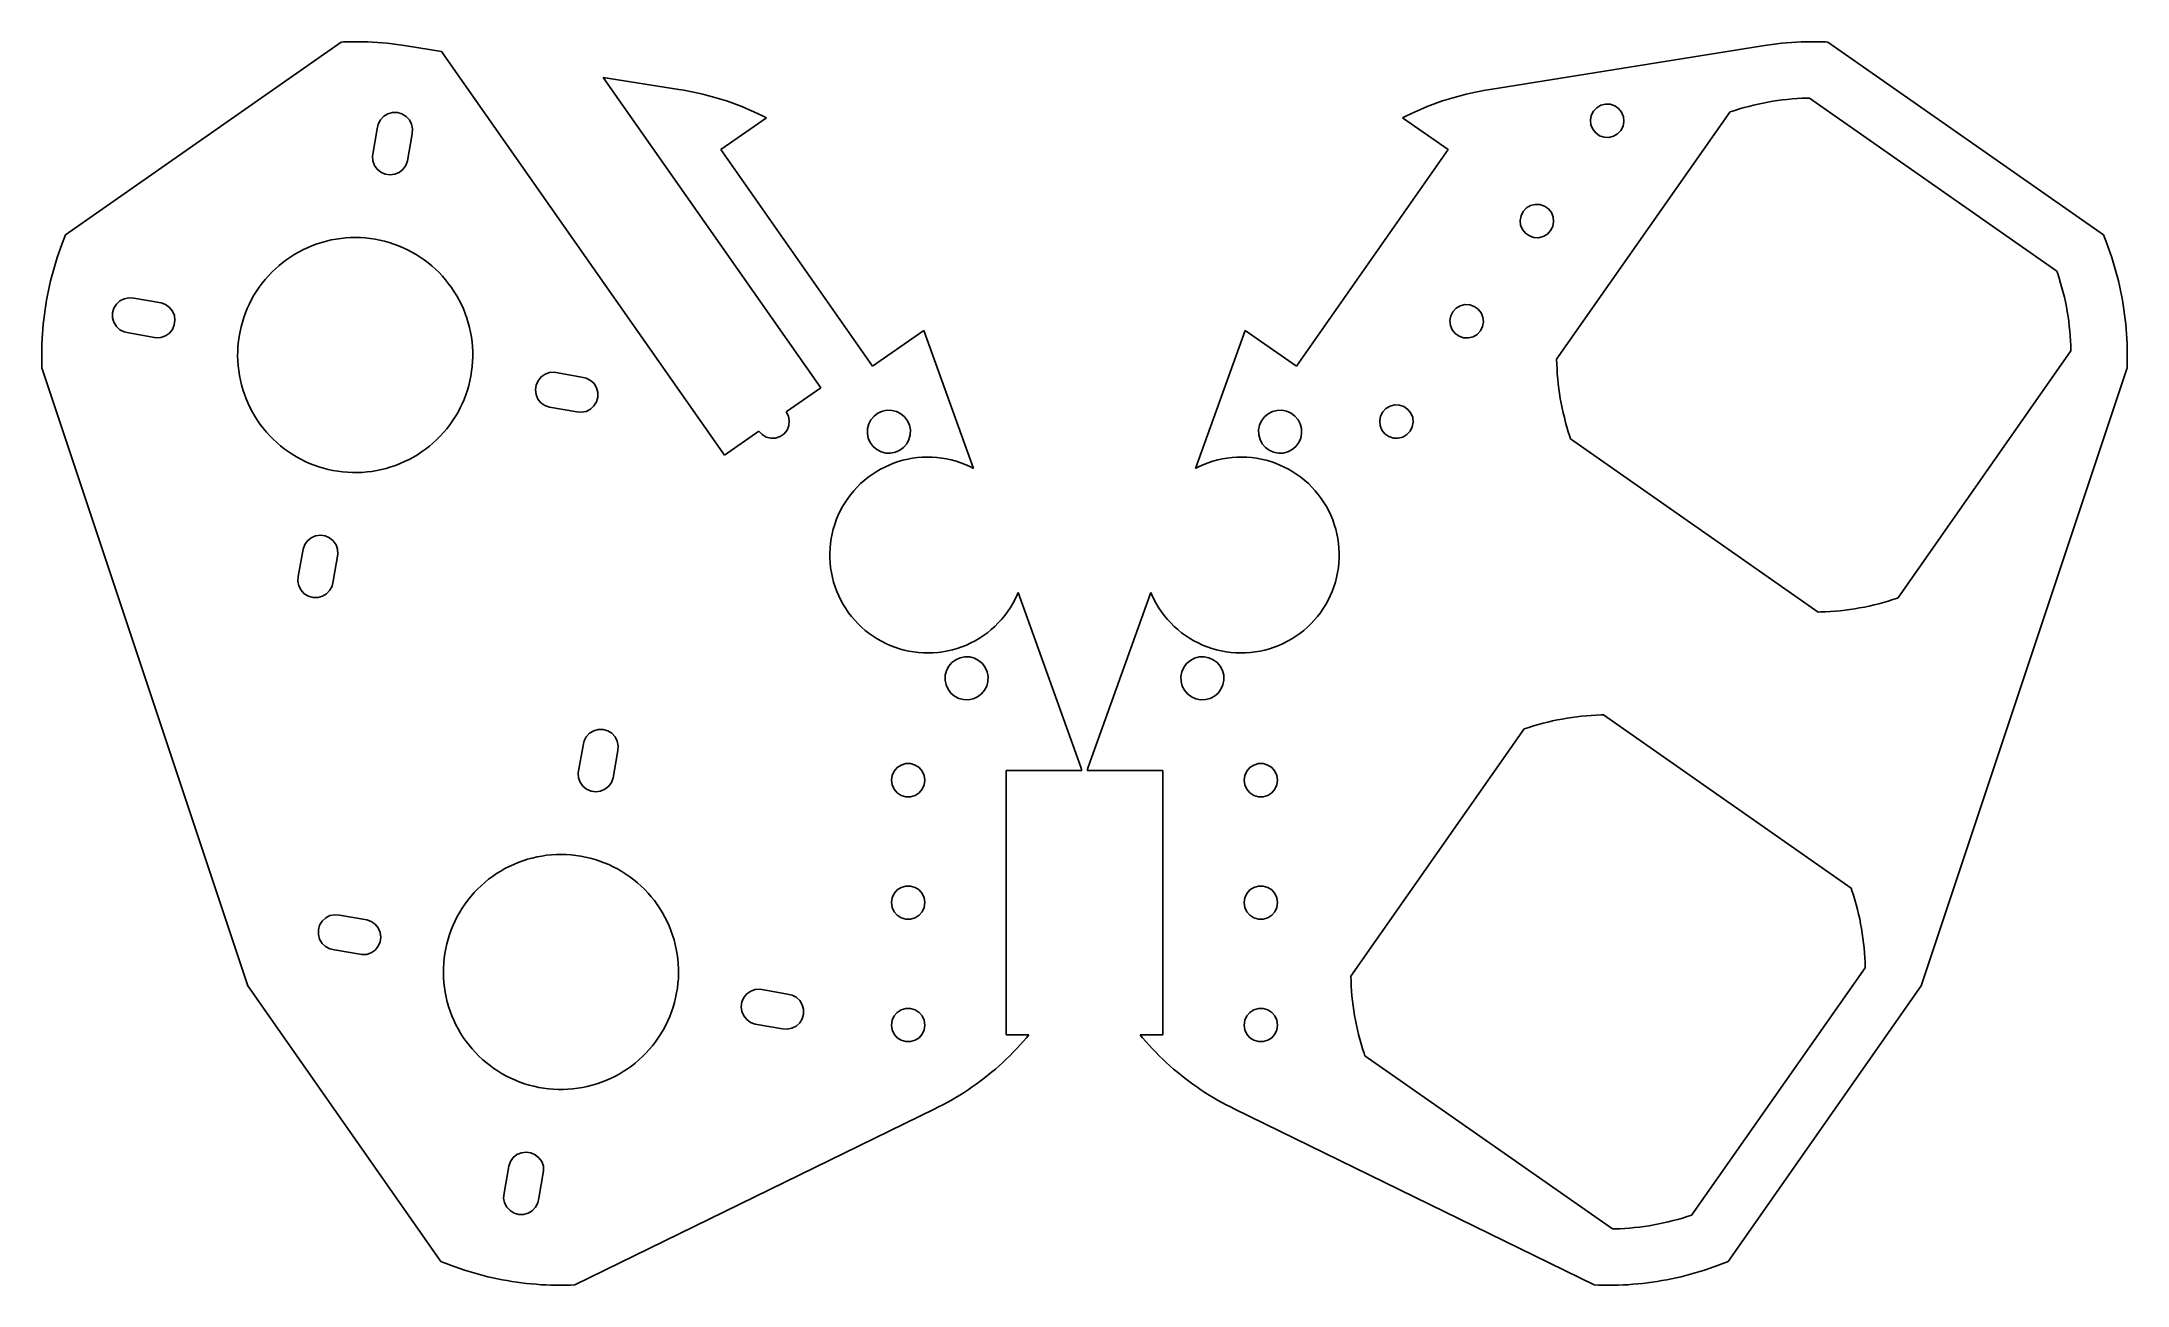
# Model space of a CAD drawing. Header units: metres. Extents: x -106 to 106, y -299 to -172.
import ezdxf

# ---------------------------------------------------------------- set-up
doc = ezdxf.new("R2010")
doc.units = ezdxf.units.M

msp = doc.modelspace()

# ---------------------------------------------------------------- linework, layer by layer
for p, q in [((-75.8574, -172.111), (-103.994, -191.813)), ((-75.6512, -172.102), (-75.8574, -172.111)), ((-75.1525, -172.087), (-75.6512, -172.102)), ((-74.6536, -172.079), (-75.1525, -172.087)), ((-74.1547, -172.08), (-74.6536, -172.079)), ((-73.6559, -172.088), (-74.1547, -172.08)), ((-73.1572, -172.104), (-73.6559, -172.088)), ((-72.6589, -172.128), (-73.1572, -172.104)), ((-72.161, -172.16), (-72.6589, -172.128)), ((-71.6636, -172.199), (-72.161, -172.16)), ((-71.167, -172.246), (-71.6636, -172.199)), ((-70.6711, -172.301), (-71.167, -172.246)), ((-70.1761, -172.364), (-70.6711, -172.301)), ((-69.6822, -172.434), (-70.1761, -172.364)), ((70.1761, -172.364), (69.6822, -172.434)), ((70.6711, -172.301), (70.1761, -172.364)), ((71.167, -172.246), (70.6711, -172.301)), ((71.6636, -172.199), (71.167, -172.246)), ((72.161, -172.16), (71.6636, -172.199)), ((72.6589, -172.128), (72.161, -172.16)), ((73.1572, -172.104), (72.6589, -172.128)), ((73.6559, -172.088), (73.1572, -172.104)), ((74.1547, -172.08), (73.6559, -172.088)), ((74.6536, -172.079), (74.1547, -172.08)), ((75.1525, -172.087), (74.6536, -172.079)), ((75.6512, -172.102), (75.1525, -172.087)), ((75.8574, -172.111), (75.6512, -172.102)), ((103.994, -191.813), (75.8574, -172.111)), ((-69.1894, -172.512), (-69.6822, -172.434)), ((-65.6226, -173.083), (-69.1894, -172.512)), ((-36.7527, -214.314), (-65.6226, -173.083)), ((69.1894, -172.512), (41.3969, -176.963)), ((69.6822, -172.434), (69.1894, -172.512)), ((-41.3969, -176.963), (-49.1231, -175.726)), ((-49.1231, -175.726), (-26.9229, -207.431)), ((-40.9041, -177.042), (-41.3969, -176.963)), ((-40.4126, -177.13), (-40.9041, -177.042)), ((-39.9228, -177.226), (-40.4126, -177.13)), ((-39.4347, -177.331), (-39.9228, -177.226)), ((-38.9484, -177.444), (-39.4347, -177.331)), ((-38.4642, -177.565), (-38.9484, -177.444)), ((-37.9821, -177.695), (-38.4642, -177.565)), ((-37.5023, -177.833), (-37.9821, -177.695)), ((-37.025, -177.979), (-37.5023, -177.833)), ((-36.5503, -178.133), (-37.025, -177.979)), ((-36.0783, -178.296), (-36.5503, -178.133)), ((-35.6091, -178.467), (-36.0783, -178.296)), ((-35.143, -178.645), (-35.6091, -178.467)), ((-34.68, -178.832), (-35.143, -178.645)), ((35.143, -178.645), (34.68, -178.832)), ((35.6091, -178.467), (35.143, -178.645)), ((36.0783, -178.296), (35.6091, -178.467)), ((36.5503, -178.133), (36.0783, -178.296)), ((37.025, -177.979), (36.5503, -178.133)), ((37.5023, -177.833), (37.025, -177.979)), ((37.9821, -177.695), (37.5023, -177.833)), ((38.4642, -177.565), (37.9821, -177.695)), ((38.9484, -177.444), (38.4642, -177.565)), ((39.4347, -177.331), (38.9484, -177.444)), ((39.9228, -177.226), (39.4347, -177.331)), ((40.4126, -177.13), (39.9228, -177.226)), ((40.9041, -177.042), (40.4126, -177.13)), ((41.3969, -176.963), (40.9041, -177.042)), ((52.2792, -178.818), (52.6988, -178.572)), ((52.6988, -178.572), (53.1709, -178.453)), ((53.1709, -178.453), (53.6572, -178.473)), ((53.6572, -178.473), (54.1184, -178.628)), ((54.1184, -178.628), (54.5171, -178.907)), ((66.8438, -178.951), (67.3235, -178.811)), ((67.3235, -178.811), (67.8059, -178.681)), ((67.8059, -178.681), (68.2906, -178.559)), ((68.2906, -178.559), (68.7776, -178.446)), ((68.7776, -178.446), (69.2666, -178.343)), ((69.2666, -178.343), (69.7576, -178.249)), ((69.7576, -178.249), (70.2502, -178.165)), ((70.2502, -178.165), (70.7443, -178.09)), ((70.7443, -178.09), (71.2397, -178.024)), ((71.2397, -178.024), (71.7364, -177.968)), ((71.7364, -177.968), (72.234, -177.921)), ((72.234, -177.921), (72.7324, -177.884)), ((72.7324, -177.884), (73.2314, -177.856)), ((73.2314, -177.856), (73.7309, -177.838)), ((73.7309, -177.838), (73.9842, -177.834)), ((73.9842, -177.834), (99.2564, -195.53)), ((-72.1821, -180.969), (-72.0806, -180.489)), ((-72.0806, -180.489), (-71.8534, -180.055)), ((-71.8534, -180.055), (-71.5175, -179.698)), ((-71.5175, -179.698), (-71.0977, -179.445)), ((-71.0977, -179.445), (-70.6252, -179.314)), ((-70.6252, -179.314), (-70.1349, -179.316)), ((-70.1349, -179.316), (-69.6634, -179.45)), ((-69.6634, -179.45), (-69.2456, -179.707)), ((-69.2456, -179.707), (-68.9123, -180.066)), ((-68.9123, -180.066), (-68.6885, -180.502)), ((-68.6885, -180.502), (-68.5906, -180.983)), ((-37.1156, -183.104), (-32.4747, -179.854)), ((-34.2203, -179.027), (-34.68, -178.832)), ((-33.764, -179.229), (-34.2203, -179.027)), ((-33.3113, -179.439), (-33.764, -179.229)), ((-32.8622, -179.657), (-33.3113, -179.439)), ((-32.4747, -179.854), (-32.8622, -179.657)), ((32.8622, -179.657), (32.4747, -179.854)), ((32.4747, -179.854), (37.1156, -183.104)), ((33.3113, -179.439), (32.8622, -179.657)), ((33.764, -179.229), (33.3113, -179.439)), ((34.2203, -179.027), (33.764, -179.229)), ((34.68, -178.832), (34.2203, -179.027)), ((48.1926, -204.514), (65.871, -179.266)), ((51.6383, -180.086), (51.7266, -179.608)), ((51.6884, -180.57), (51.6383, -180.086)), ((51.8728, -181.021), (51.6884, -180.57)), ((51.7266, -179.608), (51.9462, -179.173)), ((51.9462, -179.173), (52.2792, -178.818)), ((54.5171, -178.907), (54.821, -179.287)), ((54.9673, -180.701), (54.7477, -181.135)), ((54.821, -179.287), (55.0055, -179.738)), ((55.0556, -180.222), (54.9673, -180.701)), ((55.0055, -179.738), (55.0556, -180.222)), ((65.871, -179.266), (65.8927, -179.259)), ((65.8927, -179.259), (66.3667, -179.101)), ((66.3667, -179.101), (66.8438, -178.951)), ((-72.6733, -183.754), (-72.1821, -180.969)), ((-68.6259, -181.472), (-69.117, -184.257)), ((-68.5906, -180.983), (-68.6259, -181.472)), ((52.1767, -181.401), (51.8728, -181.021)), ((52.5754, -181.68), (52.1767, -181.401)), ((53.0366, -181.836), (52.5754, -181.68)), ((53.523, -181.855), (53.0366, -181.836)), ((53.995, -181.737), (53.523, -181.855)), ((54.4146, -181.49), (53.995, -181.737)), ((54.7477, -181.135), (54.4146, -181.49)), ((-72.6417, -184.244), (-72.6733, -183.754)), ((-72.4793, -184.706), (-72.6417, -184.244)), ((-72.1981, -185.108), (-72.4793, -184.706)), ((-71.819, -185.419), (-72.1981, -185.108)), ((-69.5671, -185.118), (-69.9486, -185.426)), ((-69.2829, -184.718), (-69.5671, -185.118)), ((-69.117, -184.257), (-69.2829, -184.718)), ((-21.6291, -205.221), (-37.1156, -183.104)), ((37.1156, -183.104), (21.6291, -205.221)), ((-71.3702, -185.616), (-71.819, -185.419)), ((-70.8848, -185.684), (-71.3702, -185.616)), ((-70.3989, -185.619), (-70.8848, -185.684)), ((-69.9486, -185.426), (-70.3989, -185.619)), ((44.5569, -189.847), (44.7765, -189.413)), ((44.7765, -189.413), (45.1095, -189.058)), ((45.1095, -189.058), (45.5291, -188.811)), ((45.5291, -188.811), (46.0012, -188.693)), ((46.0012, -188.693), (46.4875, -188.712)), ((46.4875, -188.712), (46.9487, -188.867)), ((46.9487, -188.867), (47.3474, -189.147)), ((47.3474, -189.147), (47.6513, -189.527)), ((44.4686, -190.326), (44.5569, -189.847)), ((44.5187, -190.81), (44.4686, -190.326)), ((44.7031, -191.26), (44.5187, -190.81)), ((45.007, -191.64), (44.7031, -191.26)), ((47.578, -191.374), (47.2449, -191.729)), ((47.7976, -190.94), (47.578, -191.374)), ((47.6513, -189.527), (47.8358, -189.977)), ((47.8859, -190.461), (47.7976, -190.94)), ((47.8358, -189.977), (47.8859, -190.461)), ((-104.687, -193.637), (-104.846, -194.11)), ((-104.521, -193.167), (-104.687, -193.637)), ((-104.347, -192.699), (-104.521, -193.167)), ((-104.166, -192.234), (-104.347, -192.699)), ((-103.994, -191.813), (-104.166, -192.234)), ((-80.5883, -193.774), (-80.1544, -193.527)), ((-80.1544, -193.527), (-79.7105, -193.299)), ((-79.7105, -193.299), (-79.2575, -193.089)), ((-79.2575, -193.089), (-78.7961, -192.898)), ((-78.7961, -192.898), (-78.3273, -192.726)), ((-78.3273, -192.726), (-77.8517, -192.574)), ((-77.8517, -192.574), (-77.3701, -192.442)), ((-77.3701, -192.442), (-76.8835, -192.33)), ((-76.8835, -192.33), (-76.3927, -192.239)), ((-76.3927, -192.239), (-75.8985, -192.168)), ((-75.8985, -192.168), (-75.4017, -192.117)), ((-75.4017, -192.117), (-74.9034, -192.088)), ((-74.9034, -192.088), (-74.4041, -192.079)), ((-74.4041, -192.079), (-73.905, -192.091)), ((-73.905, -192.091), (-73.4068, -192.123)), ((-73.4068, -192.123), (-72.9103, -192.176)), ((-72.9103, -192.176), (-72.4165, -192.25)), ((-72.4165, -192.25), (-71.9262, -192.345)), ((-71.9262, -192.345), (-71.4403, -192.459)), ((-71.4403, -192.459), (-70.9595, -192.594)), ((-70.9595, -192.594), (-70.4848, -192.749)), ((-70.4848, -192.749), (-70.0169, -192.923)), ((-70.0169, -192.923), (-69.5567, -193.117)), ((-69.5567, -193.117), (-69.1049, -193.329)), ((-69.1049, -193.329), (-68.6624, -193.56)), ((-68.6624, -193.56), (-68.2298, -193.81)), ((45.4057, -191.92), (45.007, -191.64)), ((45.8669, -192.075), (45.4057, -191.92)), ((46.3533, -192.094), (45.8669, -192.075)), ((46.8253, -191.976), (46.3533, -192.094)), ((47.2449, -191.729), (46.8253, -191.976)), ((104.166, -192.234), (103.994, -191.813)), ((104.347, -192.699), (104.166, -192.234)), ((104.521, -193.167), (104.347, -192.699)), ((104.687, -193.637), (104.521, -193.167)), ((104.846, -194.11), (104.687, -193.637)), ((-105.279, -195.542), (-105.409, -196.024)), ((-105.142, -195.063), (-105.279, -195.542)), ((-104.998, -194.585), (-105.142, -195.063)), ((-104.846, -194.11), (-104.998, -194.585)), ((-83.2885, -195.974), (-82.9437, -195.613)), ((-82.9437, -195.613), (-82.5842, -195.267)), ((-82.5842, -195.267), (-82.2105, -194.935)), ((-82.2105, -194.935), (-81.8235, -194.62)), ((-81.8235, -194.62), (-81.4236, -194.321)), ((-81.4236, -194.321), (-81.0117, -194.039)), ((-81.0117, -194.039), (-80.5883, -193.774)), ((-68.2298, -193.81), (-67.8081, -194.077)), ((-67.8081, -194.077), (-67.3977, -194.362)), ((-67.3977, -194.362), (-66.9996, -194.663)), ((-66.9996, -194.663), (-66.6144, -194.98)), ((-66.6144, -194.98), (-66.2427, -195.314)), ((-66.2427, -195.314), (-65.8852, -195.662)), ((-65.8852, -195.662), (-65.5424, -196.025)), ((99.2564, -195.53), (99.3389, -195.769)), ((99.3389, -195.769), (99.4926, -196.245)), ((104.998, -194.585), (104.846, -194.11)), ((105.142, -195.063), (104.998, -194.585)), ((105.279, -195.542), (105.142, -195.063)), ((105.409, -196.024), (105.279, -195.542)), ((-105.85, -197.97), (-105.942, -198.461)), ((-105.751, -197.481), (-105.85, -197.97)), ((-105.645, -196.994), (-105.751, -197.481)), ((-105.53, -196.508), (-105.645, -196.994)), ((-105.409, -196.024), (-105.53, -196.508)), ((-84.7717, -197.977), (-84.5089, -197.552)), ((-84.5089, -197.552), (-84.2287, -197.139)), ((-84.2287, -197.139), (-83.9315, -196.738)), ((-83.9315, -196.738), (-83.618, -196.349)), ((-83.618, -196.349), (-83.2885, -195.974)), ((-65.5424, -196.025), (-65.2151, -196.402)), ((-65.2151, -196.402), (-64.9038, -196.793)), ((-64.9038, -196.793), (-64.609, -197.196)), ((-64.609, -197.196), (-64.3312, -197.611)), ((-64.3312, -197.611), (-64.0709, -198.037)), ((99.4926, -196.245), (99.6372, -196.723)), ((99.6372, -196.723), (99.7727, -197.204)), ((99.7727, -197.204), (99.899, -197.688)), ((99.899, -197.688), (100.016, -198.174)), ((105.53, -196.508), (105.409, -196.024)), ((105.645, -196.994), (105.53, -196.508)), ((105.751, -197.481), (105.645, -196.994)), ((105.85, -197.97), (105.751, -197.481)), ((105.942, -198.461), (105.85, -197.97)), ((-106.17, -199.94), (-106.231, -200.435)), ((-106.102, -199.445), (-106.17, -199.94)), ((-106.026, -198.952), (-106.102, -199.445)), ((-105.942, -198.461), (-106.026, -198.952)), ((-99.203, -200.265), (-99.2011, -199.775)), ((-99.2011, -199.775), (-99.0671, -199.303)), ((-99.0671, -199.303), (-98.8108, -198.885)), ((-98.8108, -198.885), (-98.4513, -198.552)), ((-98.4513, -198.552), (-98.0152, -198.328)), ((-98.0152, -198.328), (-97.5349, -198.23)), ((-97.5349, -198.23), (-97.0459, -198.266)), ((-97.0459, -198.266), (-94.2605, -198.757)), ((-94.2605, -198.757), (-93.7992, -198.923)), ((-93.7992, -198.923), (-93.3998, -199.207)), ((-93.3998, -199.207), (-93.0919, -199.588)), ((-93.0919, -199.588), (-92.8983, -200.039)), ((-92.8983, -200.039), (-92.8334, -200.525)), ((-85.8092, -200.243), (-85.6398, -199.773)), ((-85.6398, -199.773), (-85.451, -199.311)), ((-85.451, -199.311), (-85.2431, -198.857)), ((-85.2431, -198.857), (-85.0166, -198.412)), ((-85.0166, -198.412), (-84.7717, -197.977)), ((-64.0709, -198.037), (-63.8285, -198.473)), ((-63.8285, -198.473), (-63.6045, -198.919)), ((-63.6045, -198.919), (-63.3993, -199.375)), ((-63.3993, -199.375), (-63.2131, -199.838)), ((-63.2131, -199.838), (-63.0464, -200.309)), ((37.2989, -200.565), (37.3872, -200.087)), ((37.3872, -200.087), (37.6068, -199.652)), ((37.6068, -199.652), (37.9398, -199.297)), ((37.9398, -199.297), (38.3594, -199.051)), ((38.3594, -199.051), (38.8315, -198.932)), ((38.8315, -198.932), (39.3178, -198.951)), ((39.3178, -198.951), (39.779, -199.107)), ((39.779, -199.107), (40.1777, -199.386)), ((40.1777, -199.386), (40.4816, -199.766)), ((40.4816, -199.766), (40.6661, -200.217)), ((100.016, -198.174), (100.124, -198.662)), ((100.124, -198.662), (100.222, -199.152)), ((100.222, -199.152), (100.311, -199.644)), ((100.311, -199.644), (100.391, -200.137)), ((106.026, -198.952), (105.942, -198.461)), ((106.102, -199.445), (106.026, -198.952)), ((106.17, -199.94), (106.102, -199.445)), ((106.231, -200.435), (106.17, -199.94)), ((-106.366, -201.925), (-106.396, -202.423)), ((-106.329, -201.428), (-106.366, -201.925)), ((-106.284, -200.931), (-106.329, -201.428)), ((-106.231, -200.435), (-106.284, -200.931)), ((-99.0725, -200.738), (-99.203, -200.265)), ((-98.8194, -201.157), (-99.0725, -200.738)), ((-98.4624, -201.493), (-98.8194, -201.157)), ((-98.028, -201.72), (-98.4624, -201.493)), ((-97.5485, -201.822), (-98.028, -201.72)), ((-94.763, -202.313), (-97.5485, -201.822)), ((-93.8113, -202.119), (-94.2738, -202.282)), ((-93.4098, -201.838), (-93.8113, -202.119)), ((-93.099, -201.459), (-93.4098, -201.838)), ((-92.902, -201.01), (-93.099, -201.459)), ((-92.8334, -200.525), (-92.902, -201.01)), ((-86.3563, -202.674), (-86.2876, -202.18)), ((-86.2876, -202.18), (-86.1983, -201.688)), ((-86.1983, -201.688), (-86.0887, -201.201)), ((-86.0887, -201.201), (-85.9589, -200.719)), ((-85.9589, -200.719), (-85.8092, -200.243)), ((-63.0464, -200.309), (-62.8995, -200.786)), ((-62.8995, -200.786), (-62.7725, -201.269)), ((-62.7725, -201.269), (-62.6657, -201.756)), ((-62.6657, -201.756), (-62.5793, -202.248)), ((-16.4023, -201.561), (-21.6291, -205.221)), ((-11.3318, -215.658), (-16.4023, -201.561)), ((16.4023, -201.561), (11.3318, -215.658)), ((21.6291, -205.221), (16.4023, -201.561)), ((37.349, -201.049), (37.2989, -200.565)), ((37.5334, -201.5), (37.349, -201.049)), ((37.8373, -201.88), (37.5334, -201.5)), ((38.236, -202.159), (37.8373, -201.88)), ((38.6972, -202.315), (38.236, -202.159)), ((39.6556, -202.215), (39.1836, -202.334)), ((40.0752, -201.969), (39.6556, -202.215)), ((40.4083, -201.614), (40.0752, -201.969)), ((40.6279, -201.179), (40.4083, -201.614)), ((40.7162, -200.701), (40.6279, -201.179)), ((40.6661, -200.217), (40.7162, -200.701)), ((100.391, -200.137), (100.462, -200.632)), ((100.462, -200.632), (100.522, -201.128)), ((100.522, -201.128), (100.574, -201.625)), ((100.574, -201.625), (100.616, -202.123)), ((100.616, -202.123), (100.648, -202.622)), ((106.284, -200.931), (106.231, -200.435)), ((106.329, -201.428), (106.284, -200.931)), ((106.366, -201.925), (106.329, -201.428)), ((106.396, -202.423), (106.366, -201.925)), ((-106.432, -203.42), (-106.438, -203.919)), ((-106.438, -203.919), (-106.437, -204.418)), ((-106.418, -202.922), (-106.432, -203.42)), ((-106.396, -202.423), (-106.418, -202.922)), ((-94.2738, -202.282), (-94.763, -202.313)), ((-86.4385, -204.169), (-86.4318, -203.67)), ((-86.4243, -204.668), (-86.4385, -204.169)), ((-86.4318, -203.67), (-86.4044, -203.171)), ((-86.4044, -203.171), (-86.3563, -202.674)), ((-62.5793, -202.248), (-62.5134, -202.743)), ((-62.5134, -202.743), (-62.4681, -203.24)), ((-62.4681, -203.24), (-62.4436, -203.739)), ((-62.4399, -204.238), (-62.4569, -204.737)), ((-62.4436, -203.739), (-62.4399, -204.238)), ((39.1836, -202.334), (38.6972, -202.315)), ((100.685, -203.643), (83.0066, -228.891)), ((100.648, -202.622), (100.671, -203.121)), ((100.671, -203.121), (100.685, -203.621)), ((100.685, -203.621), (100.685, -203.643)), ((106.418, -202.922), (106.396, -202.423)), ((106.432, -203.42), (106.418, -202.922)), ((106.438, -203.919), (106.432, -203.42)), ((106.437, -204.418), (106.438, -203.919)), ((-106.437, -204.418), (-106.428, -204.917)), ((-106.428, -204.917), (-106.411, -205.416)), ((-106.411, -205.416), (-106.407, -205.497)), ((-106.407, -205.497), (-85.4068, -268.497)), ((-86.3895, -205.166), (-86.4243, -204.668)), ((-86.3339, -205.662), (-86.3895, -205.166)), ((-86.2577, -206.156), (-86.3339, -205.662)), ((-86.1611, -206.645), (-86.2577, -206.156)), ((-62.6321, -206.224), (-62.7316, -206.713)), ((-62.5531, -205.731), (-62.6321, -206.224)), ((-62.4947, -205.235), (-62.5531, -205.731)), ((-62.4569, -204.737), (-62.4947, -205.235)), ((-55.7786, -206.698), (-55.4678, -206.319)), ((-55.4678, -206.319), (-55.0663, -206.038)), ((-55.0663, -206.038), (-54.6038, -205.876)), ((-54.6038, -205.876), (-54.1146, -205.844)), ((-54.1146, -205.844), (-51.3291, -206.335)), ((-51.3291, -206.335), (-50.8496, -206.437)), ((-50.8496, -206.437), (-50.4152, -206.664)), ((48.1928, -204.537), (48.1926, -204.514)), ((48.2063, -205.036), (48.1928, -204.537)), ((48.2293, -205.536), (48.2063, -205.036)), ((48.2618, -206.034), (48.2293, -205.536)), ((48.3038, -206.532), (48.2618, -206.034)), ((85.4068, -268.497), (106.407, -205.497)), ((106.407, -205.497), (106.411, -205.416)), ((106.411, -205.416), (106.428, -204.917)), ((106.428, -204.917), (106.437, -204.418)), ((-86.0442, -207.131), (-86.1611, -206.645)), ((-85.9072, -207.611), (-86.0442, -207.131)), ((-85.7503, -208.085), (-85.9072, -207.611)), ((-85.5738, -208.552), (-85.7503, -208.085)), ((-85.3781, -209.011), (-85.5738, -208.552)), ((-63.3298, -208.616), (-63.5282, -209.075)), ((-63.1507, -208.15), (-63.3298, -208.616)), ((-62.9911, -207.677), (-63.1507, -208.15)), ((-62.8513, -207.198), (-62.9911, -207.677)), ((-62.7316, -206.713), (-62.8513, -207.198)), ((-56.0442, -207.633), (-55.9756, -207.147)), ((-55.9793, -208.119), (-56.0442, -207.633)), ((-55.7857, -208.569), (-55.9793, -208.119)), ((-55.9756, -207.147), (-55.7786, -206.698)), ((-55.4778, -208.95), (-55.7857, -208.569)), ((-50.4152, -206.664), (-50.0582, -207)), ((-50.0582, -207), (-49.8051, -207.42)), ((-49.6765, -208.383), (-49.8105, -208.854)), ((-49.8051, -207.42), (-49.6746, -207.892)), ((-49.6746, -207.892), (-49.6765, -208.383)), ((-26.9229, -207.431), (-30.4371, -209.892)), ((48.3552, -207.03), (48.3038, -206.532)), ((48.4161, -207.526), (48.3552, -207.03)), ((48.4865, -208.02), (48.4161, -207.526)), ((48.5662, -208.514), (48.4865, -208.02)), ((48.6553, -209.006), (48.5662, -208.514)), ((-85.1634, -209.462), (-85.3781, -209.011)), ((-84.9302, -209.904), (-85.1634, -209.462)), ((-84.6788, -210.335), (-84.9302, -209.904)), ((-84.4097, -210.756), (-84.6788, -210.335)), ((-64.2351, -210.394), (-64.5067, -210.813)), ((-63.9812, -209.964), (-64.2351, -210.394)), ((-63.7455, -209.524), (-63.9812, -209.964)), ((-63.5282, -209.075), (-63.7455, -209.524)), ((-55.0784, -209.235), (-55.4778, -208.95)), ((-54.6172, -209.4), (-55.0784, -209.235)), ((-51.8317, -209.892), (-54.6172, -209.4)), ((-51.3428, -209.927), (-51.8317, -209.892)), ((-50.8625, -209.829), (-51.3428, -209.927)), ((-50.4264, -209.605), (-50.8625, -209.829)), ((-50.0668, -209.272), (-50.4264, -209.605)), ((-49.8105, -208.854), (-50.0668, -209.272)), ((-30.4371, -209.892), (-30.2175, -210.326)), ((-30.2175, -210.326), (-30.1292, -210.805)), ((-22.0222, -211.12), (-21.7947, -210.683)), ((-21.7947, -210.683), (-21.4757, -210.308)), ((-21.4757, -210.308), (-21.0812, -210.013)), ((-21.0812, -210.013), (-20.6309, -209.813)), ((-20.6309, -209.813), (-20.1474, -209.718)), ((-20.1474, -209.718), (-19.655, -209.734)), ((-19.655, -209.734), (-19.1783, -209.858)), ((-19.1783, -209.858), (-18.7414, -210.086)), ((-18.7414, -210.086), (-18.366, -210.405)), ((-18.366, -210.405), (-18.071, -210.799)), ((18.071, -210.799), (18.366, -210.405)), ((18.366, -210.405), (18.7414, -210.086)), ((18.7414, -210.086), (19.1783, -209.858)), ((19.1783, -209.858), (19.655, -209.734)), ((19.655, -209.734), (20.1474, -209.718)), ((20.1474, -209.718), (20.6309, -209.813)), ((20.6309, -209.813), (21.0812, -210.013)), ((21.0812, -210.013), (21.4757, -210.308)), ((21.4757, -210.308), (21.7947, -210.683)), ((21.7947, -210.683), (22.0222, -211.12)), ((30.1292, -210.805), (30.2175, -210.326)), ((30.2175, -210.326), (30.4371, -209.892)), ((30.4371, -209.892), (30.7701, -209.537)), ((30.7701, -209.537), (31.1897, -209.29)), ((31.1897, -209.29), (31.6618, -209.171)), ((31.6618, -209.171), (32.1481, -209.191)), ((32.1481, -209.191), (32.6093, -209.346)), ((32.6093, -209.346), (33.008, -209.625)), ((33.008, -209.625), (33.3119, -210.006)), ((33.3119, -210.006), (33.4964, -210.456)), ((33.4964, -210.456), (33.5465, -210.94)), ((48.7538, -209.496), (48.6553, -209.006)), ((48.8616, -209.984), (48.7538, -209.496)), ((48.9787, -210.47), (48.8616, -209.984)), ((49.1049, -210.953), (48.9787, -210.47)), ((-84.1233, -211.165), (-84.4097, -210.756)), ((-83.8202, -211.561), (-84.1233, -211.165)), ((-83.5008, -211.945), (-83.8202, -211.561)), ((-83.1657, -212.315), (-83.5008, -211.945)), ((-82.8155, -212.671), (-83.1657, -212.315)), ((-82.4509, -213.012), (-82.8155, -212.671)), ((-66.1119, -212.719), (-66.4785, -213.058)), ((-65.7597, -212.366), (-66.1119, -212.719)), ((-65.4225, -211.997), (-65.7597, -212.366)), ((-65.1009, -211.615), (-65.4225, -211.997)), ((-64.7954, -211.22), (-65.1009, -211.615)), ((-64.5067, -210.813), (-64.7954, -211.22)), ((-33.2386, -211.853), (-36.7527, -214.314)), ((-32.9055, -212.208), (-33.2386, -211.853)), ((-32.4859, -212.455), (-32.9055, -212.208)), ((-32.0139, -212.573), (-32.4859, -212.455)), ((-31.5275, -212.554), (-32.0139, -212.573)), ((-31.0663, -212.398), (-31.5275, -212.554)), ((-30.6676, -212.119), (-31.0663, -212.398)), ((-30.3637, -211.739), (-30.6676, -212.119)), ((-30.1793, -211.289), (-30.3637, -211.739)), ((-30.1292, -210.805), (-30.1793, -211.289)), ((-22.1621, -212.089), (-22.1467, -211.597)), ((-22.0675, -212.572), (-22.1621, -212.089)), ((-22.1467, -211.597), (-22.0222, -211.12)), ((-21.8677, -213.023), (-22.0675, -212.572)), ((-17.9164, -212.702), (-18.1439, -213.139)), ((-18.071, -210.799), (-17.8711, -211.249)), ((-17.7919, -212.225), (-17.9164, -212.702)), ((-17.8711, -211.249), (-17.7765, -211.733)), ((-17.7765, -211.733), (-17.7919, -212.225)), ((17.7765, -211.733), (17.8711, -211.249)), ((17.7919, -212.225), (17.7765, -211.733)), ((17.9164, -212.702), (17.7919, -212.225)), ((17.8711, -211.249), (18.071, -210.799)), ((18.1439, -213.139), (17.9164, -212.702)), ((22.0675, -212.572), (21.8677, -213.023)), ((22.0222, -211.12), (22.1467, -211.597)), ((22.1621, -212.089), (22.0675, -212.572)), ((22.1467, -211.597), (22.1621, -212.089)), ((30.1793, -211.289), (30.1292, -210.805)), ((30.3637, -211.739), (30.1793, -211.289)), ((30.6676, -212.119), (30.3637, -211.739)), ((31.0663, -212.398), (30.6676, -212.119)), ((31.5275, -212.554), (31.0663, -212.398)), ((32.0139, -212.573), (31.5275, -212.554)), ((32.4859, -212.455), (32.0139, -212.573)), ((32.9055, -212.208), (32.4859, -212.455)), ((33.2386, -211.853), (32.9055, -212.208)), ((33.4581, -211.419), (33.2386, -211.853)), ((33.5465, -210.94), (33.4581, -211.419)), ((49.2404, -211.434), (49.1049, -210.953)), ((49.385, -211.913), (49.2404, -211.434)), ((49.5387, -212.388), (49.385, -211.913)), ((49.6212, -212.628), (49.5387, -212.388)), ((74.8935, -230.324), (49.6212, -212.628)), ((-82.0723, -213.338), (-82.4509, -213.012)), ((-81.6805, -213.647), (-82.0723, -213.338)), ((-81.2762, -213.94), (-81.6805, -213.647)), ((-80.8601, -214.216), (-81.2762, -213.94)), ((-80.4328, -214.474), (-80.8601, -214.216)), ((-79.9952, -214.715), (-80.4328, -214.474)), ((-79.5479, -214.937), (-79.9952, -214.715)), ((-79.0918, -215.14), (-79.5479, -214.937)), ((-69.3925, -214.966), (-69.8498, -215.167)), ((-68.944, -214.747), (-69.3925, -214.966)), ((-68.505, -214.509), (-68.944, -214.747)), ((-68.0762, -214.253), (-68.505, -214.509)), ((-67.6585, -213.98), (-68.0762, -214.253)), ((-67.2525, -213.689), (-67.6585, -213.98)), ((-66.859, -213.382), (-67.2525, -213.689)), ((-66.4785, -213.058), (-66.859, -213.382)), ((-21.5727, -213.417), (-21.8677, -213.023)), ((-21.1973, -213.736), (-21.5727, -213.417)), ((-20.7603, -213.964), (-21.1973, -213.736)), ((-20.2836, -214.088), (-20.7603, -213.964)), ((-19.7912, -214.104), (-20.2836, -214.088)), ((-19.3078, -214.009), (-19.7912, -214.104)), ((-19.4787, -215.125), (-19.007, -214.963)), ((-18.8575, -213.809), (-19.3078, -214.009)), ((-19.007, -214.963), (-18.5279, -214.825)), ((-18.4629, -213.514), (-18.8575, -213.809)), ((-18.5279, -214.825), (-18.0425, -214.711)), ((-18.1439, -213.139), (-18.4629, -213.514)), ((-18.0425, -214.711), (-17.552, -214.621)), ((-17.552, -214.621), (-17.0577, -214.556)), ((-17.0577, -214.556), (-16.5607, -214.516)), ((-16.5607, -214.516), (-16.0623, -214.5)), ((-16.0623, -214.5), (-15.5638, -214.51)), ((-15.5638, -214.51), (-15.0664, -214.544)), ((-15.0664, -214.544), (-14.5712, -214.603)), ((-14.5712, -214.603), (-14.0797, -214.686)), ((-14.0797, -214.686), (-13.5929, -214.794)), ((-13.5929, -214.794), (-13.1121, -214.926)), ((-13.1121, -214.926), (-12.6384, -215.082)), ((12.6384, -215.082), (13.1121, -214.926)), ((13.1121, -214.926), (13.5929, -214.794)), ((13.5929, -214.794), (14.0797, -214.686)), ((14.0797, -214.686), (14.5712, -214.603)), ((14.5712, -214.603), (15.0664, -214.544)), ((15.0664, -214.544), (15.5638, -214.51)), ((15.5638, -214.51), (16.0623, -214.5)), ((16.0623, -214.5), (16.5607, -214.516)), ((16.5607, -214.516), (17.0577, -214.556)), ((17.0577, -214.556), (17.552, -214.621)), ((17.552, -214.621), (18.0425, -214.711)), ((18.0425, -214.711), (18.5279, -214.825)), ((18.4629, -213.514), (18.1439, -213.139)), ((18.8575, -213.809), (18.4629, -213.514)), ((18.5279, -214.825), (19.007, -214.963)), ((19.3078, -214.009), (18.8575, -213.809)), ((19.007, -214.963), (19.4787, -215.125)), ((19.7912, -214.104), (19.3078, -214.009)), ((20.2836, -214.088), (19.7912, -214.104)), ((20.7603, -213.964), (20.2836, -214.088)), ((21.1973, -213.736), (20.7603, -213.964)), ((21.5727, -213.417), (21.1973, -213.736)), ((21.8677, -213.023), (21.5727, -213.417)), ((-78.6277, -215.324), (-79.0918, -215.14)), ((-78.1562, -215.488), (-78.6277, -215.324)), ((-77.6784, -215.633), (-78.1562, -215.488)), ((-77.195, -215.758), (-77.6784, -215.633)), ((-76.7067, -215.862), (-77.195, -215.758)), ((-76.2146, -215.947), (-76.7067, -215.862)), ((-75.7194, -216.01), (-76.2146, -215.947)), ((-75.2219, -216.053), (-75.7194, -216.01)), ((-74.7231, -216.075), (-75.2219, -216.053)), ((-74.2238, -216.077), (-74.7231, -216.075)), ((-73.7249, -216.057), (-74.2238, -216.077)), ((-73.2272, -216.017), (-73.7249, -216.057)), ((-72.7317, -215.957), (-73.2272, -216.017)), ((-72.239, -215.875), (-72.7317, -215.957)), ((-71.7502, -215.774), (-72.239, -215.875)), ((-71.2661, -215.652), (-71.7502, -215.774)), ((-70.7874, -215.51), (-71.2661, -215.652)), ((-70.315, -215.348), (-70.7874, -215.51)), ((-69.8498, -215.167), (-70.315, -215.348)), ((-22.8473, -217.212), (-22.4755, -216.88)), ((-22.4755, -216.88), (-22.0876, -216.566)), ((-22.0876, -216.566), (-21.6846, -216.273)), ((-21.6846, -216.273), (-21.2674, -216)), ((-21.2674, -216), (-20.8372, -215.748)), ((-20.8372, -215.748), (-20.3949, -215.518)), ((-20.3949, -215.518), (-19.9417, -215.31)), ((-19.9417, -215.31), (-19.4787, -215.125)), ((-12.6384, -215.082), (-12.1732, -215.261)), ((-12.1732, -215.261), (-11.7174, -215.463)), ((-11.7174, -215.463), (-11.3318, -215.658)), ((11.3318, -215.658), (11.7174, -215.463)), ((11.7174, -215.463), (12.1732, -215.261)), ((12.1732, -215.261), (12.6384, -215.082)), ((19.4787, -215.125), (19.9417, -215.31)), ((19.9417, -215.31), (20.3949, -215.518)), ((20.3949, -215.518), (20.8372, -215.748)), ((20.8372, -215.748), (21.2674, -216)), ((21.2674, -216), (21.6846, -216.273)), ((21.6846, -216.273), (22.0876, -216.566)), ((22.0876, -216.566), (22.4755, -216.88)), ((22.4755, -216.88), (22.8473, -217.212)), ((-24.6912, -219.554), (-24.4339, -219.127)), ((-24.4339, -219.127), (-24.1556, -218.713)), ((-24.1556, -218.713), (-23.857, -218.314)), ((-23.857, -218.314), (-23.5389, -217.93)), ((-23.5389, -217.93), (-23.202, -217.562)), ((-23.202, -217.562), (-22.8473, -217.212)), ((22.8473, -217.212), (23.202, -217.562)), ((23.202, -217.562), (23.5389, -217.93)), ((23.5389, -217.93), (23.857, -218.314)), ((23.857, -218.314), (24.1556, -218.713)), ((24.1556, -218.713), (24.4339, -219.127)), ((24.4339, -219.127), (24.6912, -219.554)), ((-25.6429, -221.852), (-25.4989, -221.374)), ((-25.4989, -221.374), (-25.3313, -220.905)), ((-25.3313, -220.905), (-25.1405, -220.444)), ((-25.1405, -220.444), (-24.927, -219.993)), ((-24.927, -219.993), (-24.6912, -219.554)), ((24.6912, -219.554), (24.927, -219.993)), ((24.927, -219.993), (25.1405, -220.444)), ((25.1405, -220.444), (25.3313, -220.905)), ((25.3313, -220.905), (25.4989, -221.374)), ((25.4989, -221.374), (25.6429, -221.852)), ((-79.7606, -223.9), (-79.5947, -223.439)), ((-79.5947, -223.439), (-79.3105, -223.04)), ((-79.3105, -223.04), (-78.9291, -222.732)), ((-78.9291, -222.732), (-78.4787, -222.538)), ((-78.4787, -222.538), (-77.9928, -222.473)), ((-77.9928, -222.473), (-77.5074, -222.542)), ((-77.5074, -222.542), (-77.0586, -222.739)), ((-77.0586, -222.739), (-76.6795, -223.05)), ((-76.6795, -223.05), (-76.3983, -223.451)), ((-76.3983, -223.451), (-76.2359, -223.914)), ((-25.9765, -223.815), (-25.9299, -223.318)), ((-25.9299, -223.318), (-25.8587, -222.825)), ((-25.8587, -222.825), (-25.763, -222.336)), ((-25.763, -222.336), (-25.6429, -221.852)), ((25.6429, -221.852), (25.763, -222.336)), ((25.763, -222.336), (25.8587, -222.825)), ((25.8587, -222.825), (25.9299, -223.318)), ((25.9299, -223.318), (25.9765, -223.815)), ((-80.2518, -226.686), (-79.7606, -223.9)), ((-76.2043, -224.403), (-76.6955, -227.188)), ((-76.2359, -223.914), (-76.2043, -224.403)), ((-25.9982, -224.313), (-25.9765, -223.815)), ((-25.9951, -224.812), (-25.9982, -224.313)), ((-25.9672, -225.309), (-25.9951, -224.812)), ((-25.9144, -225.805), (-25.9672, -225.309)), ((25.9672, -225.309), (25.9144, -225.805)), ((25.9951, -224.812), (25.9672, -225.309)), ((25.9765, -223.815), (25.9982, -224.313)), ((25.9982, -224.313), (25.9951, -224.812)), ((-80.2871, -227.175), (-80.2518, -226.686)), ((-80.1892, -227.655), (-80.2871, -227.175)), ((-79.9653, -228.091), (-80.1892, -227.655)), ((-76.797, -227.668), (-77.0242, -228.102)), ((-76.6955, -227.188), (-76.797, -227.668)), ((-25.8371, -226.298), (-25.9144, -225.805)), ((-25.7352, -226.786), (-25.8371, -226.298)), ((-25.6092, -227.268), (-25.7352, -226.786)), ((-25.4592, -227.744), (-25.6092, -227.268)), ((-25.2858, -228.211), (-25.4592, -227.744)), ((25.4592, -227.744), (25.2858, -228.211)), ((25.6092, -227.268), (25.4592, -227.744)), ((25.7352, -226.786), (25.6092, -227.268)), ((25.8371, -226.298), (25.7352, -226.786)), ((25.9144, -225.805), (25.8371, -226.298)), ((-79.6321, -228.451), (-79.9653, -228.091)), ((-79.2142, -228.707), (-79.6321, -228.451)), ((-78.7427, -228.841), (-79.2142, -228.707)), ((-78.2525, -228.843), (-78.7427, -228.841)), ((-77.78, -228.712), (-78.2525, -228.843)), ((-77.3602, -228.459), (-77.78, -228.712)), ((-77.0242, -228.102), (-77.3602, -228.459)), ((-25.0892, -228.67), (-25.2858, -228.211)), ((-24.8701, -229.117), (-25.0892, -228.67)), ((-24.6289, -229.554), (-24.8701, -229.117)), ((-24.3663, -229.978), (-24.6289, -229.554)), ((-7.56609, -229.873), (-7.84439, -230.287)), ((-7.30875, -229.446), (-7.56609, -229.873)), ((-7.07301, -229.007), (-7.30875, -229.446)), ((-6.85948, -228.556), (-7.07301, -229.007)), ((-6.77017, -228.34), (-6.85948, -228.556)), ((-0.7018, -245.212), (-6.77017, -228.34)), ((6.77017, -228.34), (0.7018, -245.212)), ((6.85948, -228.556), (6.77017, -228.34)), ((7.07301, -229.007), (6.85948, -228.556)), ((7.30875, -229.446), (7.07301, -229.007)), ((7.56609, -229.873), (7.30875, -229.446)), ((7.84439, -230.287), (7.56609, -229.873)), ((24.6289, -229.554), (24.3663, -229.978)), ((24.8701, -229.117), (24.6289, -229.554)), ((25.0892, -228.67), (24.8701, -229.117)), ((25.2858, -228.211), (25.0892, -228.67)), ((79.611, -229.814), (79.1201, -229.908)), ((80.1, -229.711), (79.611, -229.814)), ((80.587, -229.599), (80.1, -229.711)), ((81.0718, -229.477), (80.587, -229.599)), ((81.5541, -229.346), (81.0718, -229.477)), ((82.0339, -229.206), (81.5541, -229.346)), ((82.5109, -229.057), (82.0339, -229.206)), ((82.985, -228.899), (82.5109, -229.057)), ((83.0066, -228.891), (82.985, -228.899)), ((-24.0828, -230.388), (-24.3663, -229.978)), ((-23.7793, -230.784), (-24.0828, -230.388)), ((-23.4564, -231.163), (-23.7793, -230.784)), ((-23.115, -231.527), (-23.4564, -231.163)), ((-22.7559, -231.873), (-23.115, -231.527)), ((-22.38, -232.2), (-22.7559, -231.873)), ((-9.15271, -231.788), (-9.52449, -232.12)), ((-8.79794, -231.438), (-9.15271, -231.788)), ((-8.46107, -231.07), (-8.79794, -231.438)), ((-8.14296, -230.686), (-8.46107, -231.07)), ((-7.84439, -230.287), (-8.14296, -230.686)), ((8.14296, -230.686), (7.84439, -230.287)), ((8.46107, -231.07), (8.14296, -230.686)), ((8.79794, -231.438), (8.46107, -231.07)), ((9.15271, -231.788), (8.79794, -231.438)), ((9.52449, -232.12), (9.15271, -231.788)), ((22.7559, -231.873), (22.38, -232.2)), ((23.115, -231.527), (22.7559, -231.873)), ((23.4564, -231.163), (23.115, -231.527)), ((23.7793, -230.784), (23.4564, -231.163)), ((24.0828, -230.388), (23.7793, -230.784)), ((24.3663, -229.978), (24.0828, -230.388)), ((75.1468, -230.319), (74.8935, -230.324)), ((75.6462, -230.301), (75.1468, -230.319)), ((76.1453, -230.273), (75.6462, -230.301)), ((76.6437, -230.236), (76.1453, -230.273)), ((77.1413, -230.189), (76.6437, -230.236)), ((77.6379, -230.133), (77.1413, -230.189)), ((78.1333, -230.067), (77.6379, -230.133)), ((78.6275, -229.992), (78.1333, -230.067)), ((79.1201, -229.908), (78.6275, -229.992)), ((-21.9882, -232.509), (-22.38, -232.2)), ((-21.5816, -232.797), (-21.9882, -232.509)), ((-21.1611, -233.065), (-21.5816, -232.797)), ((-20.7277, -233.312), (-21.1611, -233.065)), ((-20.2826, -233.537), (-20.7277, -233.312)), ((-19.8268, -233.739), (-20.2826, -233.537)), ((-19.3616, -233.918), (-19.8268, -233.739)), ((-18.8879, -234.074), (-19.3616, -233.918)), ((-18.4071, -234.206), (-18.8879, -234.074)), ((-12.9929, -234.037), (-13.4721, -234.175)), ((-12.5213, -233.875), (-12.9929, -234.037)), ((-12.0583, -233.69), (-12.5213, -233.875)), ((-11.6051, -233.482), (-12.0583, -233.69)), ((-11.1628, -233.252), (-11.6051, -233.482)), ((-10.7326, -233), (-11.1628, -233.252)), ((-10.3154, -232.727), (-10.7326, -233)), ((-9.91238, -232.434), (-10.3154, -232.727)), ((-9.52449, -232.12), (-9.91238, -232.434)), ((9.91238, -232.434), (9.52449, -232.12)), ((10.3154, -232.727), (9.91238, -232.434)), ((10.7326, -233), (10.3154, -232.727)), ((11.1628, -233.252), (10.7326, -233)), ((11.6051, -233.482), (11.1628, -233.252)), ((12.0583, -233.69), (11.6051, -233.482)), ((12.5213, -233.875), (12.0583, -233.69)), ((12.9929, -234.037), (12.5213, -233.875)), ((13.4721, -234.175), (12.9929, -234.037)), ((18.8879, -234.074), (18.4071, -234.206)), ((19.3616, -233.918), (18.8879, -234.074)), ((19.8268, -233.739), (19.3616, -233.918)), ((20.2826, -233.537), (19.8268, -233.739)), ((20.7277, -233.312), (20.2826, -233.537)), ((21.1611, -233.065), (20.7277, -233.312)), ((21.5816, -232.797), (21.1611, -233.065)), ((21.9882, -232.509), (21.5816, -232.797)), ((22.38, -232.2), (21.9882, -232.509)), ((-17.9203, -234.314), (-18.4071, -234.206)), ((-17.4288, -234.397), (-17.9203, -234.314)), ((-16.9336, -234.456), (-17.4288, -234.397)), ((-16.4362, -234.49), (-16.9336, -234.456)), ((-15.9377, -234.5), (-16.4362, -234.49)), ((-15.4393, -234.484), (-15.9377, -234.5)), ((-14.9423, -234.444), (-15.4393, -234.484)), ((-14.448, -234.379), (-14.9423, -234.444)), ((-13.9575, -234.289), (-14.448, -234.379)), ((-14.0836, -236.298), (-13.8561, -235.861)), ((-13.4721, -234.175), (-13.9575, -234.289)), ((-13.8561, -235.861), (-13.5371, -235.486)), ((-13.5371, -235.486), (-13.1425, -235.191)), ((-13.1425, -235.191), (-12.6922, -234.991)), ((-12.6922, -234.991), (-12.2088, -234.896)), ((-12.2088, -234.896), (-11.7164, -234.912)), ((-11.7164, -234.912), (-11.2397, -235.036)), ((-11.2397, -235.036), (-10.8027, -235.264)), ((-10.8027, -235.264), (-10.4273, -235.583)), ((-10.4273, -235.583), (-10.1323, -235.977)), ((-10.1323, -235.977), (-9.9325, -236.428)), ((9.9325, -236.428), (10.1323, -235.977)), ((10.1323, -235.977), (10.4273, -235.583)), ((10.4273, -235.583), (10.8027, -235.264)), ((10.8027, -235.264), (11.2397, -235.036)), ((11.2397, -235.036), (11.7164, -234.912)), ((11.7164, -234.912), (12.2088, -234.896)), ((12.2088, -234.896), (12.6922, -234.991)), ((12.6922, -234.991), (13.1425, -235.191)), ((13.1425, -235.191), (13.5371, -235.486)), ((13.9575, -234.289), (13.4721, -234.175)), ((13.5371, -235.486), (13.8561, -235.861)), ((13.8561, -235.861), (14.0836, -236.298)), ((14.448, -234.379), (13.9575, -234.289)), ((14.9423, -234.444), (14.448, -234.379)), ((15.4393, -234.484), (14.9423, -234.444)), ((15.9377, -234.5), (15.4393, -234.484)), ((16.4362, -234.49), (15.9377, -234.5)), ((16.9336, -234.456), (16.4362, -234.49)), ((17.4288, -234.397), (16.9336, -234.456)), ((17.9203, -234.314), (17.4288, -234.397)), ((18.4071, -234.206), (17.9203, -234.314)), ((-14.2234, -237.267), (-14.2081, -236.775)), ((-14.1289, -237.751), (-14.2234, -237.267)), ((-14.2081, -236.775), (-14.0836, -236.298)), ((-13.929, -238.201), (-14.1289, -237.751)), ((-13.634, -238.595), (-13.929, -238.201)), ((-10.2053, -238.317), (-10.5243, -238.692)), ((-9.97778, -237.88), (-10.2053, -238.317)), ((-9.85324, -237.403), (-9.97778, -237.88)), ((-9.9325, -236.428), (-9.83789, -236.911)), ((-9.83789, -236.911), (-9.85324, -237.403)), ((9.83789, -236.911), (9.9325, -236.428)), ((9.85324, -237.403), (9.83789, -236.911)), ((9.97778, -237.88), (9.85324, -237.403)), ((10.2053, -238.317), (9.97778, -237.88)), ((10.5243, -238.692), (10.2053, -238.317)), ((13.929, -238.201), (13.634, -238.595)), ((14.1289, -237.751), (13.929, -238.201)), ((14.0836, -236.298), (14.2081, -236.775)), ((14.2234, -237.267), (14.1289, -237.751)), ((14.2081, -236.775), (14.2234, -237.267)), ((-13.2586, -238.914), (-13.634, -238.595)), ((-12.8216, -239.142), (-13.2586, -238.914)), ((-12.345, -239.266), (-12.8216, -239.142)), ((-11.8526, -239.282), (-12.345, -239.266)), ((-11.3691, -239.187), (-11.8526, -239.282)), ((-10.9188, -238.987), (-11.3691, -239.187)), ((-10.5243, -238.692), (-10.9188, -238.987)), ((10.9188, -238.987), (10.5243, -238.692)), ((11.3691, -239.187), (10.9188, -238.987)), ((11.8526, -239.282), (11.3691, -239.187)), ((12.345, -239.266), (11.8526, -239.282)), ((12.8216, -239.142), (12.345, -239.266)), ((13.2586, -238.914), (12.8216, -239.142)), ((13.634, -238.595), (13.2586, -238.914)), ((-50.5175, -242.698), (-50.0977, -242.445)), ((-50.0977, -242.445), (-49.6252, -242.314)), ((-49.6252, -242.314), (-49.1349, -242.316)), ((-49.1349, -242.316), (-48.6634, -242.45)), ((-48.6634, -242.45), (-48.2456, -242.707)), ((27.1926, -267.514), (44.871, -242.266)), ((44.871, -242.266), (44.8927, -242.259)), ((44.8927, -242.259), (45.3667, -242.101)), ((45.3667, -242.101), (45.8438, -241.951)), ((45.8438, -241.951), (46.3235, -241.811)), ((46.3235, -241.811), (46.8059, -241.681)), ((46.8059, -241.681), (47.2906, -241.559)), ((47.2906, -241.559), (47.7776, -241.446)), ((47.7776, -241.446), (48.2666, -241.343)), ((48.2666, -241.343), (48.7576, -241.249)), ((48.7576, -241.249), (49.2502, -241.165)), ((49.2502, -241.165), (49.7443, -241.09)), ((49.7443, -241.09), (50.2397, -241.024)), ((50.2397, -241.024), (50.7364, -240.968)), ((50.7364, -240.968), (51.234, -240.921)), ((51.234, -240.921), (51.7324, -240.884)), ((51.7324, -240.884), (52.2314, -240.856)), ((52.2314, -240.856), (52.7309, -240.838)), ((52.7309, -240.838), (52.9842, -240.834)), ((52.9842, -240.834), (78.2564, -258.53)), ((-51.6733, -246.754), (-51.1821, -243.969)), ((-51.1821, -243.969), (-51.0806, -243.489)), ((-51.0806, -243.489), (-50.8534, -243.055)), ((-50.8534, -243.055), (-50.5175, -242.698)), ((-48.2456, -242.707), (-47.9123, -243.066)), ((-47.6259, -244.472), (-48.117, -247.257)), ((-47.9123, -243.066), (-47.6885, -243.502)), ((-47.6885, -243.502), (-47.5906, -243.983)), ((-47.5906, -243.983), (-47.6259, -244.472)), ((-51.6417, -247.244), (-51.6733, -246.754)), ((-19.6407, -247.018), (-19.4385, -246.576)), ((-19.4385, -246.576), (-19.1198, -246.208)), ((-19.1198, -246.208), (-18.7104, -245.945)), ((-18.7104, -245.945), (-18.2433, -245.807)), ((-18.2433, -245.807), (-17.7566, -245.807)), ((-17.7566, -245.807), (-17.2896, -245.945)), ((-17.2896, -245.945), (-16.8802, -246.208)), ((-16.8802, -246.208), (-16.5614, -246.576)), ((-16.5614, -246.576), (-16.3593, -247.018)), ((-8, -273.5), (-8, -246.5)), ((-8, -246.5), (-0.27455, -246.5)), ((-0.53735, -245.683), (-0.7018, -245.212)), ((-0.38104, -246.157), (-0.53735, -245.683)), ((-0.27455, -246.5), (-0.38104, -246.157)), ((0.38104, -246.157), (0.27455, -246.5)), ((0.27455, -246.5), (8, -246.5)), ((0.53735, -245.683), (0.38104, -246.157)), ((0.7018, -245.212), (0.53735, -245.683)), ((8, -246.5), (8, -273.5)), ((16.3593, -247.018), (16.5614, -246.576)), ((16.5614, -246.576), (16.8802, -246.208)), ((16.8802, -246.208), (17.2896, -245.945)), ((17.2896, -245.945), (17.7566, -245.807)), ((17.7566, -245.807), (18.2433, -245.807)), ((18.2433, -245.807), (18.7104, -245.945)), ((18.7104, -245.945), (19.1198, -246.208)), ((19.1198, -246.208), (19.4385, -246.576)), ((19.4385, -246.576), (19.6407, -247.018)), ((-51.4793, -247.706), (-51.6417, -247.244)), ((-51.1981, -248.108), (-51.4793, -247.706)), ((-50.819, -248.419), (-51.1981, -248.108)), ((-50.3702, -248.616), (-50.819, -248.419)), ((-49.8848, -248.684), (-50.3702, -248.616)), ((-49.3989, -248.619), (-49.8848, -248.684)), ((-48.9486, -248.426), (-49.3989, -248.619)), ((-48.5671, -248.118), (-48.9486, -248.426)), ((-48.2829, -247.718), (-48.5671, -248.118)), ((-48.117, -247.257), (-48.2829, -247.718)), ((-19.71, -247.5), (-19.6407, -247.018)), ((-19.6407, -247.982), (-19.71, -247.5)), ((-19.4385, -248.424), (-19.6407, -247.982)), ((-19.1198, -248.792), (-19.4385, -248.424)), ((-18.7104, -249.055), (-19.1198, -248.792)), ((-18.2433, -249.193), (-18.7104, -249.055)), ((-17.2896, -249.055), (-17.7566, -249.193)), ((-16.8802, -248.792), (-17.2896, -249.055)), ((-16.5614, -248.424), (-16.8802, -248.792)), ((-16.3593, -247.982), (-16.5614, -248.424)), ((-16.3593, -247.018), (-16.29, -247.5)), ((-16.29, -247.5), (-16.3593, -247.982)), ((16.29, -247.5), (16.3593, -247.018)), ((16.3593, -247.982), (16.29, -247.5)), ((16.5614, -248.424), (16.3593, -247.982)), ((16.8802, -248.792), (16.5614, -248.424)), ((17.2896, -249.055), (16.8802, -248.792)), ((17.7566, -249.193), (17.2896, -249.055)), ((18.7104, -249.055), (18.2433, -249.193)), ((19.1198, -248.792), (18.7104, -249.055)), ((19.4385, -248.424), (19.1198, -248.792)), ((19.6407, -247.982), (19.4385, -248.424)), ((19.6407, -247.018), (19.71, -247.5)), ((19.71, -247.5), (19.6407, -247.982)), ((-17.7566, -249.193), (-18.2433, -249.193)), ((18.2433, -249.193), (17.7566, -249.193)), ((-56.8517, -255.574), (-56.3701, -255.442)), ((-56.3701, -255.442), (-55.8835, -255.33)), ((-55.8835, -255.33), (-55.3927, -255.239)), ((-55.3927, -255.239), (-54.8985, -255.168)), ((-54.8985, -255.168), (-54.4017, -255.117)), ((-54.4017, -255.117), (-53.9034, -255.088)), ((-53.9034, -255.088), (-53.4041, -255.079)), ((-53.4041, -255.079), (-52.905, -255.091)), ((-52.905, -255.091), (-52.4068, -255.123)), ((-52.4068, -255.123), (-51.9103, -255.176)), ((-51.9103, -255.176), (-51.4165, -255.25)), ((-51.4165, -255.25), (-50.9262, -255.345)), ((-50.9262, -255.345), (-50.4403, -255.459)), ((-60.8235, -257.62), (-60.4236, -257.321)), ((-60.4236, -257.321), (-60.0117, -257.039)), ((-60.0117, -257.039), (-59.5883, -256.774)), ((-59.5883, -256.774), (-59.1544, -256.527)), ((-59.1544, -256.527), (-58.7105, -256.299)), ((-58.7105, -256.299), (-58.2575, -256.089)), ((-58.2575, -256.089), (-57.7961, -255.898)), ((-57.7961, -255.898), (-57.3273, -255.726)), ((-57.3273, -255.726), (-56.8517, -255.574)), ((-50.4403, -255.459), (-49.9595, -255.594)), ((-49.9595, -255.594), (-49.4848, -255.749)), ((-49.4848, -255.749), (-49.0169, -255.923)), ((-49.0169, -255.923), (-48.5567, -256.117)), ((-48.5567, -256.117), (-48.1049, -256.329)), ((-48.1049, -256.329), (-47.6624, -256.56)), ((-47.6624, -256.56), (-47.2298, -256.81)), ((-47.2298, -256.81), (-46.8081, -257.077)), ((-46.8081, -257.077), (-46.3977, -257.362)), ((-46.3977, -257.362), (-45.9996, -257.663)), ((-62.9315, -259.738), (-62.618, -259.349)), ((-62.618, -259.349), (-62.2885, -258.974)), ((-62.2885, -258.974), (-61.9437, -258.613)), ((-61.9437, -258.613), (-61.5842, -258.267)), ((-61.5842, -258.267), (-61.2105, -257.935)), ((-61.2105, -257.935), (-60.8235, -257.62)), ((-45.9996, -257.663), (-45.6144, -257.98)), ((-45.6144, -257.98), (-45.2427, -258.314)), ((-45.2427, -258.314), (-44.8852, -258.662)), ((-44.8852, -258.662), (-44.5424, -259.025)), ((-44.5424, -259.025), (-44.2151, -259.402)), ((-44.2151, -259.402), (-43.9038, -259.793)), ((-19.71, -260), (-19.6407, -259.518)), ((-19.6407, -259.518), (-19.4385, -259.076)), ((-19.4385, -259.076), (-19.1198, -258.708)), ((-19.1198, -258.708), (-18.7104, -258.445)), ((-18.7104, -258.445), (-18.2433, -258.307)), ((-18.2433, -258.307), (-17.7566, -258.307)), ((-17.7566, -258.307), (-17.2896, -258.445)), ((-17.2896, -258.445), (-16.8802, -258.708)), ((-16.8802, -258.708), (-16.5614, -259.076)), ((-16.5614, -259.076), (-16.3593, -259.518)), ((-16.3593, -259.518), (-16.29, -260)), ((16.29, -260), (16.3593, -259.518)), ((16.3593, -259.518), (16.5614, -259.076)), ((16.5614, -259.076), (16.8802, -258.708)), ((16.8802, -258.708), (17.2896, -258.445)), ((17.2896, -258.445), (17.7566, -258.307)), ((17.7566, -258.307), (18.2433, -258.307)), ((18.2433, -258.307), (18.7104, -258.445)), ((18.7104, -258.445), (19.1198, -258.708)), ((19.1198, -258.708), (19.4385, -259.076)), ((19.4385, -259.076), (19.6407, -259.518)), ((19.6407, -259.518), (19.71, -260)), ((78.2564, -258.53), (78.3389, -258.769)), ((78.3389, -258.769), (78.4926, -259.245)), ((78.4926, -259.245), (78.6372, -259.723)), ((-77.8108, -261.885), (-77.4513, -261.552)), ((-77.4513, -261.552), (-77.0152, -261.328)), ((-77.0152, -261.328), (-76.5349, -261.23)), ((-76.5349, -261.23), (-76.0459, -261.266)), ((-76.0459, -261.266), (-73.2605, -261.757)), ((-73.2605, -261.757), (-72.7992, -261.923)), ((-64.2431, -261.857), (-64.0166, -261.412)), ((-64.0166, -261.412), (-63.7717, -260.977)), ((-63.7717, -260.977), (-63.5089, -260.552)), ((-63.5089, -260.552), (-63.2287, -260.139)), ((-63.2287, -260.139), (-62.9315, -259.738)), ((-43.9038, -259.793), (-43.609, -260.196)), ((-43.609, -260.196), (-43.3312, -260.611)), ((-43.3312, -260.611), (-43.0709, -261.037)), ((-43.0709, -261.037), (-42.8285, -261.473)), ((-42.8285, -261.473), (-42.6045, -261.919)), ((-19.6407, -260.482), (-19.71, -260)), ((-19.4385, -260.924), (-19.6407, -260.482)), ((-19.1198, -261.292), (-19.4385, -260.924)), ((-18.7104, -261.555), (-19.1198, -261.292)), ((-18.2433, -261.693), (-18.7104, -261.555)), ((-17.7566, -261.693), (-18.2433, -261.693)), ((-17.2896, -261.555), (-17.7566, -261.693)), ((-16.8802, -261.292), (-17.2896, -261.555)), ((-16.5614, -260.924), (-16.8802, -261.292)), ((-16.3593, -260.482), (-16.5614, -260.924)), ((-16.29, -260), (-16.3593, -260.482)), ((16.3593, -260.482), (16.29, -260)), ((16.5614, -260.924), (16.3593, -260.482)), ((16.8802, -261.292), (16.5614, -260.924)), ((17.2896, -261.555), (16.8802, -261.292)), ((17.7566, -261.693), (17.2896, -261.555)), ((18.2433, -261.693), (17.7566, -261.693)), ((18.7104, -261.555), (18.2433, -261.693)), ((19.1198, -261.292), (18.7104, -261.555)), ((19.4385, -260.924), (19.1198, -261.292)), ((19.6407, -260.482), (19.4385, -260.924)), ((19.71, -260), (19.6407, -260.482)), ((78.6372, -259.723), (78.7727, -260.204)), ((78.7727, -260.204), (78.899, -260.688)), ((78.899, -260.688), (79.016, -261.174)), ((79.016, -261.174), (79.1238, -261.662)), ((79.1238, -261.662), (79.2223, -262.152)), ((-78.203, -263.265), (-78.2011, -262.775)), ((-78.0725, -263.738), (-78.203, -263.265)), ((-78.2011, -262.775), (-78.0671, -262.303)), ((-77.8194, -264.157), (-78.0725, -263.738)), ((-78.0671, -262.303), (-77.8108, -261.885)), ((-72.7992, -261.923), (-72.3998, -262.207)), ((-72.3998, -262.207), (-72.0919, -262.588)), ((-72.0919, -262.588), (-71.8983, -263.039)), ((-71.8334, -263.525), (-71.902, -264.01)), ((-71.8983, -263.039), (-71.8334, -263.525)), ((-65.0887, -264.201), (-64.9589, -263.719)), ((-64.9589, -263.719), (-64.8092, -263.243)), ((-64.8092, -263.243), (-64.6398, -262.773)), ((-64.6398, -262.773), (-64.451, -262.311)), ((-64.451, -262.311), (-64.2431, -261.857)), ((-42.6045, -261.919), (-42.3993, -262.375)), ((-42.3993, -262.375), (-42.2131, -262.838)), ((-42.2131, -262.838), (-42.0464, -263.309)), ((-42.0464, -263.309), (-41.8995, -263.786)), ((-41.8995, -263.786), (-41.7725, -264.269)), ((79.2223, -262.152), (79.3114, -262.644)), ((79.3114, -262.644), (79.3912, -263.137)), ((79.3912, -263.137), (79.4615, -263.632)), ((79.4615, -263.632), (79.5224, -264.128)), ((-77.4624, -264.493), (-77.8194, -264.157)), ((-77.028, -264.72), (-77.4624, -264.493)), ((-76.5485, -264.822), (-77.028, -264.72)), ((-73.763, -265.313), (-76.5485, -264.822)), ((-73.2738, -265.282), (-73.763, -265.313)), ((-72.8113, -265.119), (-73.2738, -265.282)), ((-72.4098, -264.838), (-72.8113, -265.119)), ((-72.099, -264.459), (-72.4098, -264.838)), ((-71.902, -264.01), (-72.099, -264.459)), ((-65.4044, -266.171), (-65.3563, -265.674)), ((-65.3563, -265.674), (-65.2876, -265.18)), ((-65.2876, -265.18), (-65.1983, -264.688)), ((-65.1983, -264.688), (-65.0887, -264.201)), ((-41.7725, -264.269), (-41.6657, -264.756)), ((-41.6657, -264.756), (-41.5793, -265.248)), ((-41.5793, -265.248), (-41.5134, -265.743)), ((-41.5134, -265.743), (-41.4681, -266.24)), ((79.5224, -264.128), (79.5739, -264.625)), ((79.5739, -264.625), (79.6159, -265.123)), ((79.6159, -265.123), (79.6483, -265.622)), ((79.6483, -265.622), (79.6713, -266.121)), ((-65.4385, -267.169), (-65.4318, -266.67)), ((-65.4243, -267.668), (-65.4385, -267.169)), ((-65.4318, -266.67), (-65.4044, -266.171)), ((-65.3895, -268.166), (-65.4243, -267.668)), ((-65.3339, -268.662), (-65.3895, -268.166)), ((-41.4569, -267.737), (-41.4947, -268.235)), ((-41.4681, -266.24), (-41.4436, -266.739)), ((-41.4399, -267.238), (-41.4569, -267.737)), ((-41.4436, -266.739), (-41.4399, -267.238)), ((27.1928, -267.537), (27.1926, -267.514)), ((27.2063, -268.036), (27.1928, -267.537)), ((27.2293, -268.536), (27.2063, -268.036)), ((79.685, -266.643), (62.0066, -291.891)), ((79.6713, -266.121), (79.6848, -266.621)), ((79.6848, -266.621), (79.685, -266.643)), ((-85.4068, -268.497), (-65.705, -296.634)), ((-65.2577, -269.156), (-65.3339, -268.662)), ((-65.1611, -269.645), (-65.2577, -269.156)), ((-65.0442, -270.131), (-65.1611, -269.645)), ((-64.9072, -270.611), (-65.0442, -270.131)), ((-41.8513, -270.198), (-41.9911, -270.677)), ((-41.7316, -269.713), (-41.8513, -270.198)), ((-41.6321, -269.224), (-41.7316, -269.713)), ((-41.5531, -268.731), (-41.6321, -269.224)), ((-41.4947, -268.235), (-41.5531, -268.731)), ((-35.0442, -270.633), (-34.9756, -270.147)), ((-34.9756, -270.147), (-34.7786, -269.698)), ((-34.7786, -269.698), (-34.4678, -269.319)), ((-34.4678, -269.319), (-34.0663, -269.038)), ((-34.0663, -269.038), (-33.6038, -268.876)), ((-33.6038, -268.876), (-33.1146, -268.844)), ((-33.1146, -268.844), (-30.3291, -269.335)), ((-30.3291, -269.335), (-29.8496, -269.437)), ((-29.8496, -269.437), (-29.4152, -269.664)), ((-29.4152, -269.664), (-29.0582, -270)), ((-29.0582, -270), (-28.8051, -270.42)), ((27.2618, -269.034), (27.2293, -268.536)), ((27.3037, -269.532), (27.2618, -269.034)), ((27.3552, -270.03), (27.3037, -269.532)), ((27.4161, -270.526), (27.3552, -270.03)), ((65.705, -296.634), (85.4068, -268.497)), ((-64.7503, -271.085), (-64.9072, -270.611)), ((-64.5738, -271.552), (-64.7503, -271.085)), ((-64.3781, -272.011), (-64.5738, -271.552)), ((-64.1634, -272.462), (-64.3781, -272.011)), ((-63.9302, -272.904), (-64.1634, -272.462)), ((-42.5282, -272.075), (-42.7455, -272.524)), ((-42.3298, -271.616), (-42.5282, -272.075)), ((-42.1507, -271.15), (-42.3298, -271.616)), ((-41.9911, -270.677), (-42.1507, -271.15)), ((-34.9793, -271.119), (-35.0442, -270.633)), ((-34.7857, -271.569), (-34.9793, -271.119)), ((-34.4778, -271.95), (-34.7857, -271.569)), ((-34.0784, -272.235), (-34.4778, -271.95)), ((-33.6172, -272.4), (-34.0784, -272.235)), ((-30.8317, -272.892), (-33.6172, -272.4)), ((-29.0668, -272.272), (-29.4264, -272.605)), ((-28.8105, -271.854), (-29.0668, -272.272)), ((-28.6765, -271.383), (-28.8105, -271.854)), ((-28.8051, -270.42), (-28.6746, -270.892)), ((-28.6746, -270.892), (-28.6765, -271.383)), ((-19.71, -272.5), (-19.6407, -272.018)), ((-19.6407, -272.018), (-19.4385, -271.576)), ((-19.4385, -271.576), (-19.1198, -271.208)), ((-19.1198, -271.208), (-18.7104, -270.945)), ((-18.7104, -270.945), (-18.2433, -270.807)), ((-18.2433, -270.807), (-17.7566, -270.807)), ((-17.7566, -270.807), (-17.2896, -270.945)), ((-17.2896, -270.945), (-16.8802, -271.208)), ((-16.8802, -271.208), (-16.5614, -271.576)), ((-16.5614, -271.576), (-16.3593, -272.018)), ((-16.3593, -272.018), (-16.29, -272.5)), ((16.29, -272.5), (16.3593, -272.018)), ((16.3593, -272.018), (16.5614, -271.576)), ((16.5614, -271.576), (16.8802, -271.208)), ((16.8802, -271.208), (17.2896, -270.945)), ((17.2896, -270.945), (17.7566, -270.807)), ((17.7566, -270.807), (18.2433, -270.807)), ((18.2433, -270.807), (18.7104, -270.945)), ((18.7104, -270.945), (19.1198, -271.208)), ((19.1198, -271.208), (19.4385, -271.576)), ((19.4385, -271.576), (19.6407, -272.018)), ((19.6407, -272.018), (19.71, -272.5)), ((27.4865, -271.02), (27.4161, -270.526)), ((27.5662, -271.514), (27.4865, -271.02)), ((27.6553, -272.006), (27.5662, -271.514)), ((27.7538, -272.496), (27.6553, -272.006)), ((-63.6788, -273.335), (-63.9302, -272.904)), ((-63.4097, -273.756), (-63.6788, -273.335)), ((-63.1233, -274.165), (-63.4097, -273.756)), ((-62.8202, -274.561), (-63.1233, -274.165)), ((-62.5008, -274.945), (-62.8202, -274.561)), ((-43.7954, -274.22), (-44.1009, -274.615)), ((-43.5067, -273.813), (-43.7954, -274.22)), ((-43.2351, -273.394), (-43.5067, -273.813)), ((-42.9812, -272.964), (-43.2351, -273.394)), ((-42.7455, -272.524), (-42.9812, -272.964)), ((-30.3428, -272.927), (-30.8317, -272.892)), ((-29.8624, -272.829), (-30.3428, -272.927)), ((-29.4264, -272.605), (-29.8624, -272.829)), ((-19.6407, -272.982), (-19.71, -272.5)), ((-19.4385, -273.424), (-19.6407, -272.982)), ((-19.1198, -273.792), (-19.4385, -273.424)), ((-18.7104, -274.055), (-19.1198, -273.792)), ((-18.2433, -274.193), (-18.7104, -274.055)), ((-17.7566, -274.193), (-18.2433, -274.193)), ((-17.2896, -274.055), (-17.7566, -274.193)), ((-16.8802, -273.792), (-17.2896, -274.055)), ((-16.5614, -273.424), (-16.8802, -273.792)), ((-16.3593, -272.982), (-16.5614, -273.424)), ((-16.29, -272.5), (-16.3593, -272.982)), ((-5.66814, -273.5), (-8, -273.5)), ((-6.92838, -274.925), (-6.58853, -274.559)), ((-6.58853, -274.559), (-6.25502, -274.187)), ((-6.25502, -274.187), (-5.92796, -273.81)), ((-5.92796, -273.81), (-5.66814, -273.5)), ((8, -273.5), (5.66814, -273.5)), ((5.66814, -273.5), (5.92796, -273.81)), ((5.92796, -273.81), (6.25502, -274.187)), ((6.25502, -274.187), (6.58853, -274.559)), ((6.58853, -274.559), (6.92838, -274.925)), ((16.3593, -272.982), (16.29, -272.5)), ((16.5614, -273.424), (16.3593, -272.982)), ((16.8802, -273.792), (16.5614, -273.424)), ((17.2896, -274.055), (16.8802, -273.792)), ((17.7566, -274.193), (17.2896, -274.055)), ((18.2433, -274.193), (17.7566, -274.193)), ((18.7104, -274.055), (18.2433, -274.193)), ((19.1198, -273.792), (18.7104, -274.055)), ((19.4385, -273.424), (19.1198, -273.792)), ((19.6407, -272.982), (19.4385, -273.424)), ((19.71, -272.5), (19.6407, -272.982)), ((27.8616, -272.984), (27.7538, -272.496)), ((27.9787, -273.47), (27.8616, -272.984)), ((28.1049, -273.953), (27.9787, -273.47)), ((28.2404, -274.434), (28.1049, -273.953)), ((28.385, -274.913), (28.2404, -274.434)), ((-62.1657, -275.315), (-62.5008, -274.945)), ((-61.8155, -275.671), (-62.1657, -275.315)), ((-61.4508, -276.012), (-61.8155, -275.671)), ((-61.0723, -276.338), (-61.4508, -276.012)), ((-60.6805, -276.647), (-61.0723, -276.338)), ((-60.2762, -276.94), (-60.6805, -276.647)), ((-46.2525, -276.689), (-46.6585, -276.98)), ((-45.859, -276.382), (-46.2525, -276.689)), ((-45.4785, -276.058), (-45.859, -276.382)), ((-45.1119, -275.719), (-45.4785, -276.058)), ((-44.7597, -275.366), (-45.1119, -275.719)), ((-44.4225, -274.997), (-44.7597, -275.366)), ((-44.1009, -274.615), (-44.4225, -274.997)), ((-9.09492, -276.991), (-8.71919, -276.662)), ((-8.71919, -276.662), (-8.34917, -276.327)), ((-8.34917, -276.327), (-7.98497, -275.986)), ((-7.98497, -275.986), (-7.62669, -275.638)), ((-7.62669, -275.638), (-7.27446, -275.284)), ((-7.27446, -275.284), (-6.92838, -274.925)), ((6.92838, -274.925), (7.27446, -275.284)), ((7.27446, -275.284), (7.62669, -275.638)), ((7.62669, -275.638), (7.98497, -275.986)), ((7.98497, -275.986), (8.34917, -276.327)), ((8.34917, -276.327), (8.71919, -276.662)), ((8.71919, -276.662), (9.09492, -276.991)), ((28.5387, -275.388), (28.385, -274.913)), ((28.6212, -275.628), (28.5387, -275.388)), ((53.8935, -293.324), (28.6212, -275.628)), ((-59.8601, -277.216), (-60.2762, -276.94)), ((-59.4328, -277.474), (-59.8601, -277.216)), ((-58.9952, -277.715), (-59.4328, -277.474)), ((-58.5479, -277.937), (-58.9952, -277.715)), ((-58.0918, -278.14), (-58.5479, -277.937)), ((-57.6277, -278.324), (-58.0918, -278.14)), ((-57.1562, -278.488), (-57.6277, -278.324)), ((-56.6784, -278.633), (-57.1562, -278.488)), ((-56.195, -278.758), (-56.6784, -278.633)), ((-55.7067, -278.862), (-56.195, -278.758)), ((-55.2146, -278.947), (-55.7067, -278.862)), ((-50.7502, -278.774), (-51.239, -278.875)), ((-50.2661, -278.652), (-50.7502, -278.774)), ((-49.7874, -278.51), (-50.2661, -278.652)), ((-49.315, -278.348), (-49.7874, -278.51)), ((-48.8498, -278.167), (-49.315, -278.348)), ((-48.3925, -277.966), (-48.8498, -278.167)), ((-47.944, -277.747), (-48.3925, -277.966)), ((-47.505, -277.509), (-47.944, -277.747)), ((-47.0762, -277.253), (-47.505, -277.509)), ((-46.6585, -276.98), (-47.0762, -277.253)), ((-11.8755, -279.104), (-11.463, -278.823)), ((-11.463, -278.823), (-11.0553, -278.535)), ((-11.0553, -278.535), (-10.6527, -278.239)), ((-10.6527, -278.239), (-10.2553, -277.937)), ((-10.2553, -277.937), (-9.86308, -277.629)), ((-9.86308, -277.629), (-9.47626, -277.313)), ((-9.47626, -277.313), (-9.09492, -276.991)), ((9.09492, -276.991), (9.47626, -277.313)), ((9.47626, -277.313), (9.86308, -277.629)), ((9.86308, -277.629), (10.2553, -277.937)), ((10.2553, -277.937), (10.6527, -278.239)), ((10.6527, -278.239), (11.0553, -278.535)), ((11.0553, -278.535), (11.463, -278.823)), ((11.463, -278.823), (11.8755, -279.104)), ((-54.7194, -279.01), (-55.2146, -278.947)), ((-54.2219, -279.053), (-54.7194, -279.01)), ((-53.7231, -279.075), (-54.2219, -279.053)), ((-53.2238, -279.077), (-53.7231, -279.075)), ((-52.7249, -279.057), (-53.2238, -279.077)), ((-52.2272, -279.017), (-52.7249, -279.057)), ((-51.7317, -278.957), (-52.2272, -279.017)), ((-51.239, -278.875), (-51.7317, -278.957)), ((-15.3371, -281.089), (-14.8899, -280.867)), ((-14.8899, -280.867), (-14.4466, -280.638)), ((-14.4466, -280.638), (-14.0073, -280.401)), ((-14.0073, -280.401), (-13.5721, -280.156)), ((-13.5721, -280.156), (-13.1412, -279.904)), ((-13.1412, -279.904), (-12.7147, -279.645)), ((-12.7147, -279.645), (-12.2928, -279.378)), ((-12.2928, -279.378), (-11.8755, -279.104)), ((11.8755, -279.104), (12.2928, -279.378)), ((12.2928, -279.378), (12.7147, -279.645)), ((12.7147, -279.645), (13.1412, -279.904)), ((13.1412, -279.904), (13.5721, -280.156)), ((13.5721, -280.156), (14.0073, -280.401)), ((14.0073, -280.401), (14.4466, -280.638)), ((14.4466, -280.638), (14.8899, -280.867)), ((14.8899, -280.867), (15.3371, -281.089)), ((-52.0212, -299.047), (-15.3371, -281.089)), ((15.3371, -281.089), (52.0212, -299.047)), ((-59.2518, -289.686), (-58.7606, -286.9)), ((-58.7606, -286.9), (-58.5947, -286.439)), ((-58.5947, -286.439), (-58.3105, -286.04)), ((-58.3105, -286.04), (-57.9291, -285.732)), ((-57.9291, -285.732), (-57.4787, -285.538)), ((-57.4787, -285.538), (-56.9928, -285.473)), ((-56.9928, -285.473), (-56.5074, -285.542)), ((-56.5074, -285.542), (-56.0586, -285.739)), ((-56.0586, -285.739), (-55.6795, -286.05)), ((-55.6795, -286.05), (-55.3983, -286.451)), ((-55.3983, -286.451), (-55.2359, -286.914)), ((-55.2359, -286.914), (-55.2043, -287.403)), ((-55.2043, -287.403), (-55.6955, -290.188)), ((-59.2871, -290.175), (-59.2518, -289.686)), ((-59.1891, -290.655), (-59.2871, -290.175)), ((-58.9653, -291.091), (-59.1891, -290.655)), ((-58.6321, -291.451), (-58.9653, -291.091)), ((-58.2142, -291.707), (-58.6321, -291.451)), ((-56.3602, -291.459), (-56.78, -291.712)), ((-56.0242, -291.102), (-56.3602, -291.459)), ((-55.797, -290.668), (-56.0242, -291.102)), ((-55.6955, -290.188), (-55.797, -290.668)), ((-57.7427, -291.841), (-58.2142, -291.707)), ((-57.2525, -291.843), (-57.7427, -291.841)), ((-56.78, -291.712), (-57.2525, -291.843)), ((54.1468, -293.319), (53.8935, -293.324)), ((54.6462, -293.301), (54.1468, -293.319)), ((55.1452, -293.273), (54.6462, -293.301)), ((55.6437, -293.236), (55.1452, -293.273)), ((56.1413, -293.189), (55.6437, -293.236)), ((56.6379, -293.133), (56.1413, -293.189)), ((57.1333, -293.067), (56.6379, -293.133)), ((57.6275, -292.992), (57.1333, -293.067)), ((58.1201, -292.908), (57.6275, -292.992)), ((58.611, -292.814), (58.1201, -292.908)), ((59.1, -292.711), (58.611, -292.814)), ((59.587, -292.599), (59.1, -292.711)), ((60.0718, -292.477), (59.587, -292.599)), ((60.5541, -292.346), (60.0718, -292.477)), ((61.0339, -292.206), (60.5541, -292.346)), ((61.5109, -292.057), (61.0339, -292.206)), ((61.985, -291.899), (61.5109, -292.057)), ((62.0066, -291.891), (61.985, -291.899)), ((-65.705, -296.634), (-65.6302, -296.665)), ((-65.6302, -296.665), (-65.1675, -296.852)), ((-65.1675, -296.852), (-64.7019, -297.031)), ((-64.7019, -297.031), (-64.2336, -297.203)), ((-64.2336, -297.203), (-63.7626, -297.368)), ((-63.7626, -297.368), (-63.2891, -297.525)), ((-63.2891, -297.525), (-62.8133, -297.675)), ((-62.8133, -297.675), (-62.3351, -297.817)), ((-62.3351, -297.817), (-61.8548, -297.952)), ((-61.8548, -297.952), (-61.3725, -298.08)), ((61.3725, -298.08), (61.8548, -297.952)), ((61.8548, -297.952), (62.3351, -297.817)), ((62.3351, -297.817), (62.8133, -297.675)), ((62.8133, -297.675), (63.2891, -297.525)), ((63.2891, -297.525), (63.7626, -297.368)), ((63.7626, -297.368), (64.2336, -297.203)), ((64.2336, -297.203), (64.7019, -297.031)), ((64.7019, -297.031), (65.1675, -296.852)), ((65.1675, -296.852), (65.6302, -296.665)), ((65.6302, -296.665), (65.705, -296.634)), ((-61.3725, -298.08), (-60.8882, -298.2)), ((-60.8882, -298.2), (-60.4021, -298.312)), ((-60.4021, -298.312), (-59.9143, -298.417)), ((-59.9143, -298.417), (-59.4249, -298.514)), ((-59.4249, -298.514), (-58.9341, -298.603)), ((-58.9341, -298.603), (-58.442, -298.685)), ((-58.442, -298.685), (-57.9486, -298.759)), ((-57.9486, -298.759), (-57.4541, -298.826)), ((-57.4541, -298.826), (-56.9587, -298.884)), ((-56.9587, -298.884), (-56.4624, -298.936)), ((-56.4624, -298.936), (-55.9654, -298.979)), ((-55.9654, -298.979), (-55.4677, -299.014)), ((-55.4677, -299.014), (-54.9696, -299.042)), ((-54.9696, -299.042), (-54.4711, -299.062)), ((-54.4711, -299.062), (-53.9724, -299.074)), ((-53.9724, -299.074), (-53.4735, -299.079)), ((-53.4735, -299.079), (-52.9746, -299.075)), ((-52.9746, -299.075), (-52.4758, -299.064)), ((-52.4758, -299.064), (-52.0212, -299.047)), ((52.0212, -299.047), (52.4758, -299.064)), ((52.4758, -299.064), (52.9746, -299.075)), ((52.9746, -299.075), (53.4735, -299.079)), ((53.4735, -299.079), (53.9724, -299.074)), ((53.9724, -299.074), (54.4711, -299.062)), ((54.4711, -299.062), (54.9696, -299.042)), ((54.9696, -299.042), (55.4677, -299.014)), ((55.4677, -299.014), (55.9654, -298.979)), ((55.9654, -298.979), (56.4624, -298.936)), ((56.4624, -298.936), (56.9587, -298.884)), ((56.9587, -298.884), (57.4541, -298.826)), ((57.4541, -298.826), (57.9486, -298.759)), ((57.9486, -298.759), (58.442, -298.685)), ((58.442, -298.685), (58.9341, -298.603)), ((58.9341, -298.603), (59.4249, -298.514)), ((59.4249, -298.514), (59.9143, -298.417)), ((59.9143, -298.417), (60.4021, -298.312)), ((60.4021, -298.312), (60.8882, -298.2)), ((60.8882, -298.2), (61.3725, -298.08))]:
    msp.add_line(p, q)

doc.saveas('drawing.dxf')
